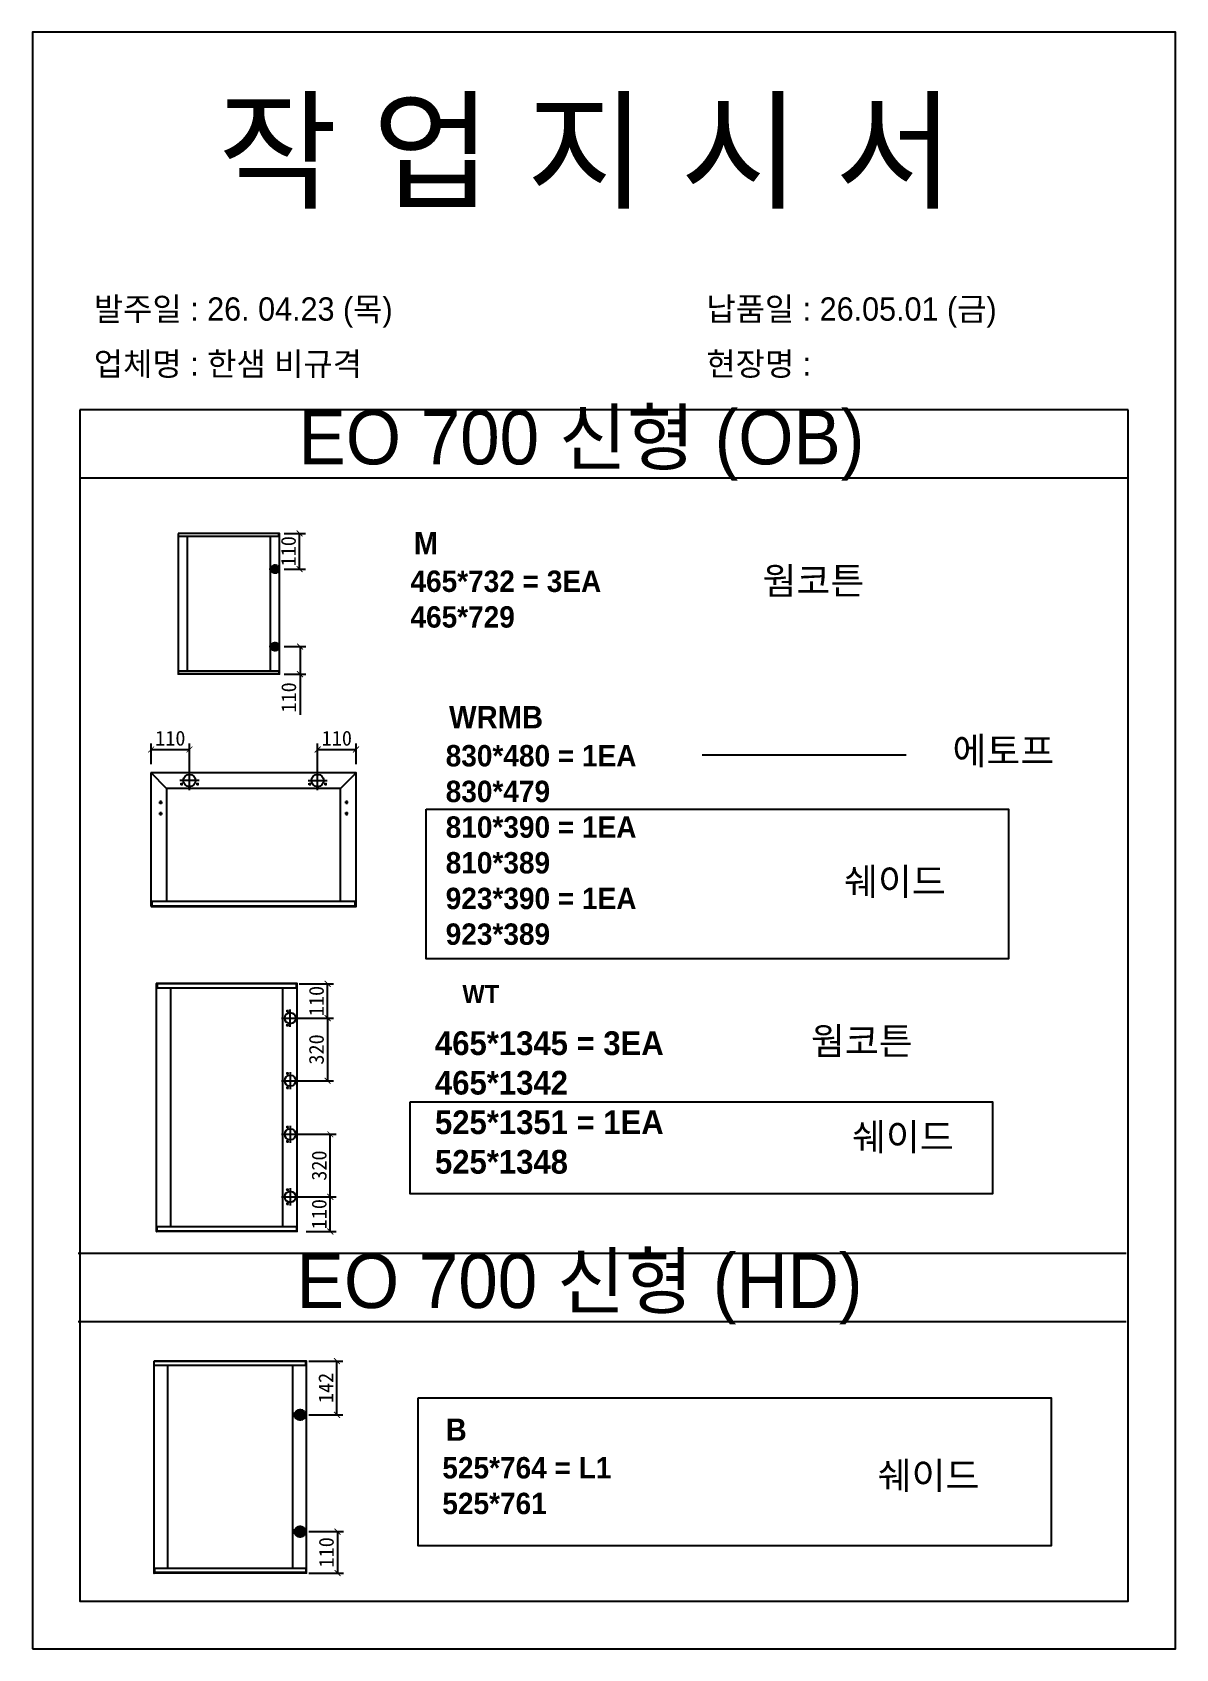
# Model space of a CAD drawing. Header units: millimetres. Extents: x -44117 to 256353, y -2095463 to 65325.
# Drawn here: x 110817 to 112740, y -895227 to -892507 of the extents above; entities that cross this region are included whole.
import ezdxf

# ---------------------------------------------------------------- set-up
doc = ezdxf.new("R2010")
doc.units = ezdxf.units.MM
doc.header["$LTSCALE"] = 10
doc.layers.add('Layer1', color=7, linetype='Continuous', lineweight=70)
doc.styles.add('MtX_Gulim', font='')
doc.styles.get('MtX_Gulim').set_extended_font_data('Gulim', bold=True)
doc.dimstyles.new('ISO-25', dxfattribs={"dimtxt": 2.5, "dimasz": 2.5, "dimexe": 1, "dimexo": 1, "dimtad": 1, "dimtxsty": 'Standard', "dimblk": 'ARCHTICK', "dimcen": 2.5, "dimadec": 0, "dimazin": 0, "dimtfac": 1, "dimtmove": 0, "dimatfit": 3, "dimfxl": 0, "dimarcsym": 0})

msp = doc.modelspace()

# ---------------------------------------------------------------- texts
at = {"linetype": 'Continuous', "style": 'MtX_Gulim'}
for s, height, p in [('M', 37.49849, (111458.24554, -893385.61376)), ('WRMB', 37.498494, (111517.5383, -893678.49151)), ('WT', 30.315933, (111540.02054, -894140.84964)), ('B', 37.49849, (111511.88331, -894877.45307))]:
    msp.add_text(s, height=height, dxfattribs=at).set_placement(p)
at = {"attachment_point": 1}
for s, width, gutter_width, heights, insert, char_height in [('{\\fGulim|b0|i0|c129|p50;작 업 지 시 서}', 3786.0728481, 14.30944, [-178.40505], (111128.84804, -892626.53138), 160.2657825), ('\\pt11;{\\fGulim|b0|i0|c129|p50;발주일 : 26. 04.23 (목)}', 3786.0728481, 14.30944, [39.49878], (110920.00515, -892953.2751), 39.2651167), ('{\\fGulim|b0|i0|c129|p50;납품일 : 26.05.01 (금)}', 3786.0728481, 14.30944, [40.16974], (111950.25998, -892953.2751), 39.2651167), ('{\\fGulim|b0|i0|c129|p50;업체명 : 한샘 비규격}', 3786.0728481, 14.30944, [41.34032], (110920.00515, -893045.60671), 39.2651167), ('{\\fGulim|b0|i0|c129|p50;현장명 :}', 3786.0728481, 14.30944, [45.21037], (111950.25998, -893045.60671), 39.2651167), ('{\\fGulim|b0|i0|c129|p50;EO 700 신형 (OB)}', 2155.3243433, 8.14604, [-114.80382], (111264.2317, -893143.11217), 91.2356303), ('{\\f굴림|b1|i0|c129|p50;465*732 = 3EA\\P\\C1;465*729}', 10891.9816234, 140.08053, [-97.15109], (111452.57887, -893412.96535), 36.0207087), ('{\\f굴림|b1|i0|c129|p50;웜코튼}', 13746.5878503, 176.7933, [-49.06916], (112044.84281, -893407.49048), 45.4611341), ('{\\f굴림|b1|i0|c129|p50;에토프}', 13746.5878503, 176.7933, [-50.57251], (112364.36844, -893693.58388), 45.4611341), ('{\\f굴림|b1|i0|c129|p50;830*480 = 1EA\\P\\C1;830*479\\P\\C256;810*390 = 1EA\\P\\C1;810*389\\P\\C256;923*390 = 1EA\\P\\C1;923*389}', 10891.9816234, 140.08053, [454.32757], (111511.87163, -893706.56338), 36.0207087), ('{\\f굴림|b1|i0|c129|p50;쉐이드}', 13746.5878503, 176.7933, [-50.51237], (112182.01602, -893913.47509), 45.4611341), ('{\\f굴림|b1|i0|c129|p50;웜코튼}', 13746.5878503, 176.7933, [-49.06916], (112126.27136, -894182.03885), 45.4611341), ('{\\f굴림|b1|i0|c129|p50;465*1345 = 3EA\\P\\C1;465*1342 \\P\\C256;525*1351 = 1EA\\P\\C1;525*1348}', 12072.7918459, 155.2668, [-240.98041], (111493.82332, -894188.33024), 39.9257485), ('{\\f굴림|b1|i0|c129|p50;쉐이드}', 13746.5878503, 176.7933, [-50.51237], (112195.49821, -894343.43397), 45.4611341), ('{\\fGulim|b0|i0|c129|p50;EO 700 신형 (HD)}', 2155.3243433, 8.14604, [-114.80382], (111261.12264, -894562.79265), 91.2356303), ('{\\f굴림|b1|i0|c129|p50;525*764 = L1\\P\\C1;525*761}', 10891.9816234, 140.08053, [-97.15109], (111506.21664, -894904.80465), 36.0207087), ('{\\f굴림|b1|i0|c129|p50;쉐이드}', 13746.5878503, 176.7933, [-50.51237], (112238.56775, -894913.40195), 45.4611341)]:
    msp.add_mtext_dynamic_manual_height_columns(s, width=width, gutter_width=gutter_width, heights=heights, dxfattribs=dict(at, insert=insert, char_height=char_height))

# ---------------------------------------------------------------- blocks, each defined once
blk = doc.blocks.new('_ArchTick')
at = {"color": 0, "linetype": 'ByBlock', "const_width": 0.15}
blk.add_lwpolyline([(-0.5, -0.5), (0.5, 0.5)], dxfattribs=at)
blk = doc.blocks.new('*D5890')
at = {"color": 0, "lineweight": -2}
for p, q in [((111239.9, -893350.4), (111276.1, -893350.4)), ((111266.1, -893410.5), (111266.1, -893350.4)), ((111239.9, -893410.5), (111276.1, -893410.5))]:
    blk.add_line(p, q, dxfattribs=at)
at = {"layer": 'Defpoints', "color": 0}
for p in [(111224.9, -893350.4), (111266.1, -893350.4), (111224.9, -893410.5)]:
    blk.add_point(p, dxfattribs=at)
at = {"color": 0, "lineweight": -2, "xscale": 10, "yscale": 10, "zscale": 10}
for p, rotation in [((111266.1, -893350.4), 90), ((111266.1, -893410.5), 270)]:
    blk.add_blockref('_ArchTick', p, dxfattribs=dict(at, rotation=rotation))
at = {"color": 0, "insert": (111247.4, -893380.5), "char_height": 25, "attachment_point": 5, "rotation": 90}
blk.add_mtext('110', dxfattribs=at)
blk = doc.blocks.new('*D5891')
at = {"color": 0, "lineweight": -2}
for p, q in [((111239.9, -893541), (111276.8, -893541)), ((111266.8, -893541), (111266.8, -893587.3)), ((111239.9, -893587.3), (111276.8, -893587.3)), ((111266.8, -893587.3), (111266.8, -893655.6))]:
    blk.add_line(p, q, dxfattribs=at)
at = {"layer": 'Defpoints', "color": 0}
for p in [(111224.9, -893541), (111224.9, -893587.3), (111266.8, -893587.3)]:
    blk.add_point(p, dxfattribs=at)
at = {"color": 0, "lineweight": -2, "xscale": 10, "yscale": 10, "zscale": 10}
for p, rotation in [((111266.8, -893541), 90), ((111266.8, -893587.3), 270)]:
    blk.add_blockref('_ArchTick', p, dxfattribs=dict(at, rotation=rotation))
at = {"color": 0, "insert": (111248, -893626.5), "char_height": 25, "attachment_point": 5, "rotation": 90}
blk.add_mtext('110', dxfattribs=at)
blk = doc.blocks.new('*D5892')
at = {"color": 0, "lineweight": -2}
for p, q in [((111016.4, -893738.7), (111016.4, -893704.1)), ((111016.4, -893714.1), (111080.9, -893714.1)), ((111080.9, -893751.4), (111080.9, -893704.1))]:
    blk.add_line(p, q, dxfattribs=at)
at = {"layer": 'Defpoints', "color": 0}
for p in [(111080.9, -893714.1), (111016.4, -893753.7), (111080.9, -893766.4)]:
    blk.add_point(p, dxfattribs=at)
at = {"color": 0, "lineweight": -2, "xscale": 10, "yscale": 10, "zscale": 10, "rotation": 180}
blk.add_blockref('_ArchTick', (111016.4, -893714.1), dxfattribs=at)
at = {"color": 0, "lineweight": -2, "xscale": 10, "yscale": 10, "zscale": 10}
blk.add_blockref('_ArchTick', (111080.9, -893714.1), dxfattribs=at)
at = {"color": 0, "insert": (111048.6, -893695.3), "char_height": 25, "attachment_point": 5}
blk.add_mtext('110', dxfattribs=at)
blk = doc.blocks.new('*D5893')
at = {"color": 0, "lineweight": -2}
for p, q in [((111296.4, -893751.4), (111296.4, -893704.1)), ((111296.4, -893714.1), (111361, -893714.1)), ((111361, -893738.7), (111361, -893704.1))]:
    blk.add_line(p, q, dxfattribs=at)
at = {"layer": 'Defpoints', "color": 0}
for p in [(111361, -893714.1), (111296.4, -893766.4), (111361, -893753.7)]:
    blk.add_point(p, dxfattribs=at)
at = {"color": 0, "lineweight": -2, "xscale": 10, "yscale": 10, "zscale": 10, "rotation": 180}
blk.add_blockref('_ArchTick', (111296.4, -893714.1), dxfattribs=at)
at = {"color": 0, "lineweight": -2, "xscale": 10, "yscale": 10, "zscale": 10}
blk.add_blockref('_ArchTick', (111361, -893714.1), dxfattribs=at)
at = {"color": 0, "insert": (111328.7, -893695.3), "char_height": 25, "attachment_point": 5}
blk.add_mtext('110', dxfattribs=at)
blk = doc.blocks.new('*D5894')
at = {"color": 0, "lineweight": -2}
for p, q in [((111265.3, -894108.4), (111323.3, -894108.4)), ((111313.3, -894166.3), (111313.3, -894108.4)), ((111265.3, -894166.3), (111323.3, -894166.3))]:
    blk.add_line(p, q, dxfattribs=at)
at = {"layer": 'Defpoints', "color": 0}
for p in [(111250.3, -894108.4), (111313.3, -894108.4), (111250.3, -894166.3)]:
    blk.add_point(p, dxfattribs=at)
at = {"color": 0, "lineweight": -2, "xscale": 10, "yscale": 10, "zscale": 10}
for p, rotation in [((111313.3, -894108.4), 90), ((111313.3, -894166.3), 270)]:
    blk.add_blockref('_ArchTick', p, dxfattribs=dict(at, rotation=rotation))
at = {"color": 0, "insert": (111294.5, -894137.4), "char_height": 25, "attachment_point": 5, "rotation": 90}
blk.add_mtext('110', dxfattribs=at)
blk = doc.blocks.new('*D5895')
at = {"color": 0, "lineweight": -2}
for p, q in [((111265.3, -894466.8), (111327.8, -894466.8)), ((111317.8, -894525.4), (111317.8, -894466.8)), ((111277, -894525.4), (111327.8, -894525.4))]:
    blk.add_line(p, q, dxfattribs=at)
at = {"layer": 'Defpoints', "color": 0}
for p in [(111250.3, -894466.8), (111317.8, -894466.8), (111262, -894525.4)]:
    blk.add_point(p, dxfattribs=at)
at = {"color": 0, "lineweight": -2, "xscale": 10, "yscale": 10, "zscale": 10}
for p, rotation in [((111317.8, -894466.8), 90), ((111317.8, -894525.4), 270)]:
    blk.add_blockref('_ArchTick', p, dxfattribs=dict(at, rotation=rotation))
at = {"color": 0, "insert": (111299.1, -894496.1), "char_height": 25, "attachment_point": 5, "rotation": 90}
blk.add_mtext('110', dxfattribs=at)
blk = doc.blocks.new('*D5896')
at = {"color": 0, "lineweight": -2}
for p, q in [((111265.3, -894361.7), (111327.8, -894361.7)), ((111317.8, -894466.8), (111317.8, -894361.7)), ((111265.3, -894466.8), (111327.8, -894466.8))]:
    blk.add_line(p, q, dxfattribs=at)
at = {"layer": 'Defpoints', "color": 0}
for p in [(111250.3, -894361.7), (111317.8, -894361.7), (111250.3, -894466.8)]:
    blk.add_point(p, dxfattribs=at)
at = {"color": 0, "lineweight": -2, "xscale": 10, "yscale": 10, "zscale": 10}
for p, rotation in [((111317.8, -894361.7), 90), ((111317.8, -894466.8), 270)]:
    blk.add_blockref('_ArchTick', p, dxfattribs=dict(at, rotation=rotation))
at = {"color": 0, "insert": (111299.1, -894414.3), "char_height": 25, "attachment_point": 5, "rotation": 90}
blk.add_mtext('320', dxfattribs=at)
blk = doc.blocks.new('*D5897')
at = {"color": 0, "lineweight": -2}
for p, q in [((111265.3, -894166.3), (111323.3, -894166.3)), ((111313.3, -894166.3), (111313.3, -894271.5)), ((111265.3, -894271.5), (111323.3, -894271.5))]:
    blk.add_line(p, q, dxfattribs=at)
at = {"layer": 'Defpoints', "color": 0}
for p in [(111250.3, -894166.3), (111250.3, -894271.5), (111313.3, -894271.5)]:
    blk.add_point(p, dxfattribs=at)
at = {"color": 0, "lineweight": -2, "xscale": 10, "yscale": 10, "zscale": 10}
for p, rotation in [((111313.3, -894166.3), 90), ((111313.3, -894271.5), 270)]:
    blk.add_blockref('_ArchTick', p, dxfattribs=dict(at, rotation=rotation))
at = {"color": 0, "insert": (111294.5, -894218.9), "char_height": 25, "attachment_point": 5, "rotation": 90}
blk.add_mtext('320', dxfattribs=at)
blk = doc.blocks.new('*D5898')
at = {"color": 0, "lineweight": -2}
for p, q in [((111281.9, -894743.2), (111339, -894743.2)), ((111329, -894833.8), (111329, -894743.2)), ((111281.9, -894833.8), (111339, -894833.8))]:
    blk.add_line(p, q, dxfattribs=at)
at = {"layer": 'Defpoints', "color": 0}
for p in [(111266.9, -894743.2), (111329, -894743.2), (111266.9, -894833.8)]:
    blk.add_point(p, dxfattribs=at)
at = {"color": 0, "lineweight": -2, "xscale": 10, "yscale": 10, "zscale": 10}
for p, rotation in [((111329, -894743.2), 90), ((111329, -894833.8), 270)]:
    blk.add_blockref('_ArchTick', p, dxfattribs=dict(at, rotation=rotation))
at = {"color": 0, "insert": (111310.3, -894788.5), "char_height": 25, "attachment_point": 5, "rotation": 90}
blk.add_mtext('142', dxfattribs=at)
blk = doc.blocks.new('*D5899')
at = {"color": 0, "lineweight": -2}
for p, q in [((111281.9, -895030.3), (111340, -895030.3)), ((111330, -895030.3), (111330, -895100)), ((111281.9, -895100), (111340, -895100))]:
    blk.add_line(p, q, dxfattribs=at)
at = {"layer": 'Defpoints', "color": 0}
for p in [(111266.9, -895030.3), (111266.9, -895100), (111330, -895100)]:
    blk.add_point(p, dxfattribs=at)
at = {"color": 0, "lineweight": -2, "xscale": 10, "yscale": 10, "zscale": 10}
for p, rotation in [((111330, -895030.3), 90), ((111330, -895100), 270)]:
    blk.add_blockref('_ArchTick', p, dxfattribs=dict(at, rotation=rotation))
at = {"color": 0, "insert": (111311.2, -895065.1), "char_height": 25, "attachment_point": 5, "rotation": 90}
blk.add_mtext('110', dxfattribs=at)

# ---------------------------------------------------------------- dimensions: what is measured, and where the dimension line sits
for base, p1, p2, text, picture, middle in [((111266.13321, -893350.37661), (111224.87807, -893410.54356), (111224.87807, -893350.37661), '110', '*D5890', (111247.38321, -893380.46008)), ((111266.79305, -893587.31657), (111224.87807, -893541.02988), (111224.87807, -893587.31657), '110', '*D5891', (111248.04305, -893626.48324)), ((111313.2616, -894271.45382), (111250.33647, -894166.27128), (111250.33647, -894271.45382), '320', '*D5897', (111294.5116, -894218.86255)), ((111317.83307, -894361.66382), (111250.33647, -894466.84635), (111250.33647, -894361.66382), '320', '*D5896', (111299.08307, -894414.25508)), ((111317.83307, -894466.84635), (111261.97501, -894525.35105), (111250.33647, -894466.84635), '110', '*D5895', (111299.08307, -894496.0987)), ((111329.00261, -894743.21054), (111266.88327, -894833.80607), (111266.88327, -894743.21054), '142', '*D5898', (111310.25261, -894788.50831)), ((111329.99616, -895099.97953), (111266.88327, -895030.284), (111266.88327, -895099.97953), '110', '*D5899', (111311.24616, -895065.13176))]:
    dim = msp.add_linear_dim(base=base, p1=p1, p2=p2, angle=90, text=text, dimstyle='ISO-25', override={"dimscale": 10, "dimasz": 1, "dimexo": 1.5, "dimtxsty": 'Standard'})
    dim.commit()
    dim.dimension.update_dxf_attribs({"geometry": picture, "text_midpoint": middle})
for base, p1, p2, picture, middle in [((111080.89612, -893714.092), (111016.37607, -893753.6724), (111080.89612, -893766.39883), '*D5892', (111048.63609, -893695.342)), ((111360.96594, -893714.092), (111296.4459, -893766.39883), (111360.96594, -893753.6724), '*D5893', (111328.70592, -893695.342))]:
    dim = msp.add_linear_dim(base=base, p1=p1, p2=p2, text='110', dimstyle='ISO-25', override={"dimscale": 10, "dimasz": 1, "dimexo": 1.5, "dimtxsty": 'Standard'})
    dim.commit()
    dim.dimension.update_dxf_attribs({"geometry": picture, "text_midpoint": middle})
dim = msp.add_linear_dim(base=(111313.2616, -894108.4342), p1=(111250.33647, -894166.27128), p2=(111250.33647, -894108.4342), angle=90, text='110', dimstyle='ISO-25', override={"dimscale": 10, "dimasz": 1, "dimexo": 1.5, "dimtxsty": 'Standard'})
dim.commit()
dim.dimension.update_dxf_attribs({"geometry": '*D5894', "text_midpoint": (111313.2616, -894137.35274), "dimtype": 160})

# ---------------------------------------------------------------- linework, layer by layer
for p, q in [((112659.60765, -893142.82441), (110896.68404, -893142.82441)), ((112659.60765, -893257.29997), (110896.68404, -893257.29997)), ((111061.65159, -893350.54683), (111061.65159, -893587.14635)), ((111232.23998, -893350.85321), (111061.65159, -893350.85321)), ((111232.23998, -893355.48308), (111061.65159, -893355.48308)), ((111232.06977, -893350.37661), (111061.8218, -893350.37661)), ((111076.80077, -893355.14265), (111076.80077, -893582.21011)), ((111216.92059, -893582.21011), (111216.92059, -893355.48308)), ((111231.38891, -893355.48308), (111231.38891, -893350.37661)), ((111232.23998, -893587.14635), (111232.23998, -893350.54683)), ((111232.23998, -893582.21011), (111061.65159, -893582.21011)), ((111232.23998, -893586.83997), (111061.65159, -893586.83997)), ((111232.06977, -893587.31657), (111061.8218, -893587.31657)), ((111062.50267, -893587.31657), (111062.50267, -893582.21011)), ((111231.38891, -893582.21011), (111231.38891, -893587.31657)), ((112286.23135, -893723.48798), (111943.48464, -893723.48798)), ((111016.0801, -893753.6724), (111016.0801, -893978.01272)), ((111042.42086, -893780.01315), (111016.16679, -893753.46312)), ((111360.96594, -893753.37643), (111016.37607, -893753.37643)), ((111097.03954, -893766.39883), (111064.7527, -893766.39883)), ((111067.57776, -893769.95039), (111067.57776, -893774.68581)), ((111080.89611, -893782.54224), (111080.89611, -893750.25541)), ((111094.21447, -893769.95039), (111094.21447, -893774.68581)), ((111280.30248, -893766.39883), (111312.58931, -893766.39883)), ((111283.12755, -893769.95039), (111283.12755, -893774.68581)), ((111296.4459, -893782.54224), (111296.4459, -893750.25541)), ((111309.76426, -893769.95039), (111309.76426, -893774.68581)), ((111334.92115, -893780.01315), (111361.17522, -893753.46312)), ((111361.2619, -893978.01272), (111361.2619, -893753.6724)), ((111042.42086, -893780.01315), (111042.42086, -893970.02171)), ((111334.92115, -893780.01315), (111042.42086, -893780.01315)), ((111069.94547, -893772.3181), (111065.21005, -893772.3181)), ((111096.58218, -893772.3181), (111091.84676, -893772.3181)), ((111285.49525, -893772.3181), (111280.75984, -893772.3181)), ((111312.13197, -893772.3181), (111307.39655, -893772.3181)), ((111334.92115, -893969.42978), (111334.92115, -893780.01315)), ((111029.39847, -893803.0983), (111035.31774, -893803.0983)), ((111029.39847, -893822.03996), (111035.31774, -893822.03996)), ((111032.3581, -893800.13867), (111032.3581, -893806.05794)), ((111032.3581, -893819.08033), (111032.3581, -893824.9996)), ((111347.94355, -893803.0983), (111342.02428, -893803.0983)), ((111347.94355, -893822.03996), (111342.02428, -893822.03996)), ((111344.98392, -893800.13867), (111344.98392, -893806.05794)), ((111344.98392, -893819.08033), (111344.98392, -893824.9996)), ((111016.0801, -893969.42978), (111361.2619, -893969.42978)), ((111016.0801, -893977.47999), (111360.96594, -893977.47999)), ((111016.37607, -893978.30869), (111360.96594, -893978.30869)), ((111017.55992, -893969.42978), (111017.55992, -893978.30869)), ((111359.78209, -893978.30869), (111359.78209, -893969.42978)), ((111025.05943, -894107.95488), (111025.05943, -894525.16275)), ((111262.053, -894108.4342), (111025.05943, -894108.4342)), ((111262.053, -894115.67714), (111025.05943, -894115.67714)), ((111261.78672, -894107.6886), (111025.32572, -894107.6886)), ((111026.39086, -894107.6886), (111026.39086, -894115.67714)), ((111048.75879, -894115.14458), (111048.75879, -894517.44049)), ((111238.08736, -894517.44049), (111238.08736, -894115.67714)), ((111260.72158, -894115.67714), (111260.72158, -894107.6886)), ((111262.053, -894525.16275), (111262.053, -894107.95488)), ((111245.54334, -894152.15818), (111245.54334, -894156.41873)), ((111250.33647, -894180.79587), (111250.33647, -894151.74669)), ((111235.81188, -894166.27128), (111264.86106, -894166.27128)), ((111247.67362, -894154.28846), (111243.41306, -894154.28846)), ((111247.67362, -894178.2541), (111243.41306, -894178.2541)), ((111245.54334, -894176.12382), (111245.54334, -894180.38438)), ((111247.67362, -894259.47099), (111243.41306, -894259.47099)), ((111245.54334, -894257.34071), (111245.54334, -894261.60127)), ((111250.33647, -894256.92923), (111250.33647, -894285.97841)), ((111235.81188, -894271.45382), (111264.86106, -894271.45382)), ((111247.67362, -894283.43664), (111243.41306, -894283.43664)), ((111245.54334, -894281.30636), (111245.54334, -894285.56691)), ((111235.81188, -894361.66382), (111264.86106, -894361.66382)), ((111247.67362, -894349.68099), (111243.41306, -894349.68099)), ((111245.54334, -894347.55071), (111245.54334, -894351.81127)), ((111250.33647, -894347.13923), (111250.33647, -894376.18841)), ((111247.67362, -894373.64663), (111243.41306, -894373.64663)), ((111245.54334, -894371.51635), (111245.54334, -894375.77691)), ((111235.81188, -894466.84635), (111264.86106, -894466.84635)), ((111247.67362, -894454.86352), (111243.41306, -894454.86352)), ((111247.67362, -894478.82916), (111243.41306, -894478.82916)), ((111245.54334, -894452.73324), (111245.54334, -894456.99379)), ((111245.54334, -894476.69888), (111245.54334, -894480.95944)), ((111250.33647, -894452.32176), (111250.33647, -894481.37094)), ((111262.053, -894517.44049), (111025.05943, -894517.44049)), ((111262.053, -894524.68344), (111025.05943, -894524.68344)), ((111261.78672, -894525.42904), (111025.32572, -894525.42904)), ((111026.39086, -894525.42904), (111026.39086, -894517.44049)), ((111260.72158, -894517.44049), (111260.72158, -894525.42904)), ((112656.49859, -894562.50489), (110893.57499, -894562.50489)), ((112656.49859, -894676.98045), (110893.57499, -894676.98045)), ((111021.10732, -894743.46684), (111021.10732, -895099.72322)), ((111277.96837, -894743.92818), (111021.10732, -894743.92818)), ((111277.96837, -894750.89953), (111021.10732, -894750.89953)), ((111277.71207, -894743.21054), (111021.36362, -894743.21054)), ((111043.91798, -894750.38693), (111043.91798, -895092.29054)), ((111254.90141, -895092.29054), (111254.90141, -894750.89953)), ((111276.68687, -894750.89953), (111276.68687, -894743.21054)), ((111277.96837, -895099.72322), (111277.96837, -894743.46684)), ((111277.96837, -895092.29054), (111021.10732, -895092.29054)), ((111277.96837, -895099.26189), (111021.10732, -895099.26189)), ((111277.71207, -895099.97953), (111021.36362, -895099.97953)), ((111022.38881, -895099.97953), (111022.38881, -895092.29054)), ((111276.68687, -895092.29054), (111276.68687, -895099.97953))]:
    msp.add_line(p, q)
for points in [[(110816.55115, -895227.23005), (112739.74054, -895227.23005), (112739.74054, -892507.29076), (110816.55115, -892507.29076)], [(111478.82485, -893814.52217), (112458.55784, -893814.52217), (112458.55784, -894066.12128), (111478.82485, -894066.12128)], [(111452.16282, -894307.12116), (112431.89581, -894307.12116), (112431.89581, -894461.97499), (111452.16282, -894461.97499)], [(111465.82605, -894804.93058), (112530.35701, -894804.93058), (112530.35701, -895054.20092), (111465.82605, -895054.20092)]]:
    msp.add_lwpolyline(points, close=True)
msp.add_lwpolyline([(110896.68404, -893142.82441), (110896.68404, -895147.09715), (112659.60765, -895147.09715), (112659.60765, -893142.82441)])
for centre, radius in [((111067.57776, -893772.3181), 0.94708), ((111080.89611, -893766.39883), 10.35872), ((111094.21447, -893772.3181), 0.94708), ((111283.12755, -893772.3181), 0.94708), ((111296.4459, -893766.39883), 10.35872), ((111309.76426, -893772.3181), 0.94708), ((111032.3581, -893803.0983), 0.88789), ((111032.3581, -893822.03996), 0.88789), ((111344.98392, -893803.0983), 0.88789), ((111344.98392, -893822.03996), 0.88789), ((111250.33647, -894166.27128), 9.31997), ((111245.54334, -894154.28846), 0.85211), ((111245.54334, -894178.2541), 0.85211), ((111245.54334, -894259.47099), 0.85211), ((111250.33647, -894271.45382), 9.31997), ((111245.54334, -894283.43664), 0.85211), ((111250.33647, -894361.66382), 9.31997), ((111245.54334, -894349.68099), 0.85211), ((111245.54334, -894373.64663), 0.85211), ((111250.33647, -894466.84635), 9.31997), ((111245.54334, -894454.86352), 0.85211), ((111245.54334, -894478.82916), 0.85211)]:
    msp.add_circle(centre, radius)
for centre, radius, start, end in [((111232.06977, -893350.54683), 0.17022, 0, 90), ((111061.8218, -893587.14636), 0.17022, 180, 270), ((111232.06977, -893587.14636), 0.17022, 270, 0), ((111016.37607, -893753.6724), 0.29596, 90, 180), ((111360.96594, -893753.6724), 0.29596, 0, 90), ((111016.37607, -893978.01272), 0.29596, 180, 270), ((111360.96594, -893978.01272), 0.29596, 270, 0), ((111025.32572, -894107.95488), 0.26628, 90, 180), ((111261.78672, -894107.95488), 0.26628, 0, 90), ((111025.32572, -894525.16275), 0.26628, 180, 270), ((111261.78672, -894525.16275), 0.26628, 270, 0), ((111277.71207, -894743.46684), 0.2563, 0, 90), ((111021.36362, -895099.72323), 0.2563, 180, 270), ((111277.71207, -895099.72323), 0.2563, 270, 0)]:
    msp.add_arc(centre, radius, start, end)
at = {"layer": 'Layer1'}
for p, q in [((111224.87807, -893404.27007), (111224.87807, -893416.81704)), ((111224.87807, -893547.30337), (111224.87807, -893534.7564)), ((111266.88327, -894824.35986), (111266.88327, -894843.25228)), ((111266.88327, -895039.73021), (111266.88327, -895020.83779))]:
    msp.add_line(p, q, dxfattribs=at)
for points in [[(111231.15155, -893410.54356), (111218.60458, -893410.54356)], [(111231.15155, -893541.02988), (111218.60458, -893541.02988)], [(111276.32948, -894833.80607), (111257.43706, -894833.80607)], [(111276.32948, -895030.284), (111257.43706, -895030.284)]]:
    msp.add_lwpolyline(points, close=True, dxfattribs=at)
for centre, radius in [((111224.87807, -893410.54356), 4.18232), ((111224.87807, -893541.02988), 4.18232), ((111266.88327, -894833.80607), 6.29747), ((111266.88327, -895030.284), 6.29747)]:
    msp.add_circle(centre, radius, dxfattribs=at)

msp.set_redraw_order([(e.dxf.handle, doc.entitydb.next_handle()) for e in msp.query("TEXT MTEXT ATTDEF DIMENSION ARC_DIMENSION")])  # texts and dimensions are drawn at this point

doc.saveas('drawing.dxf')
